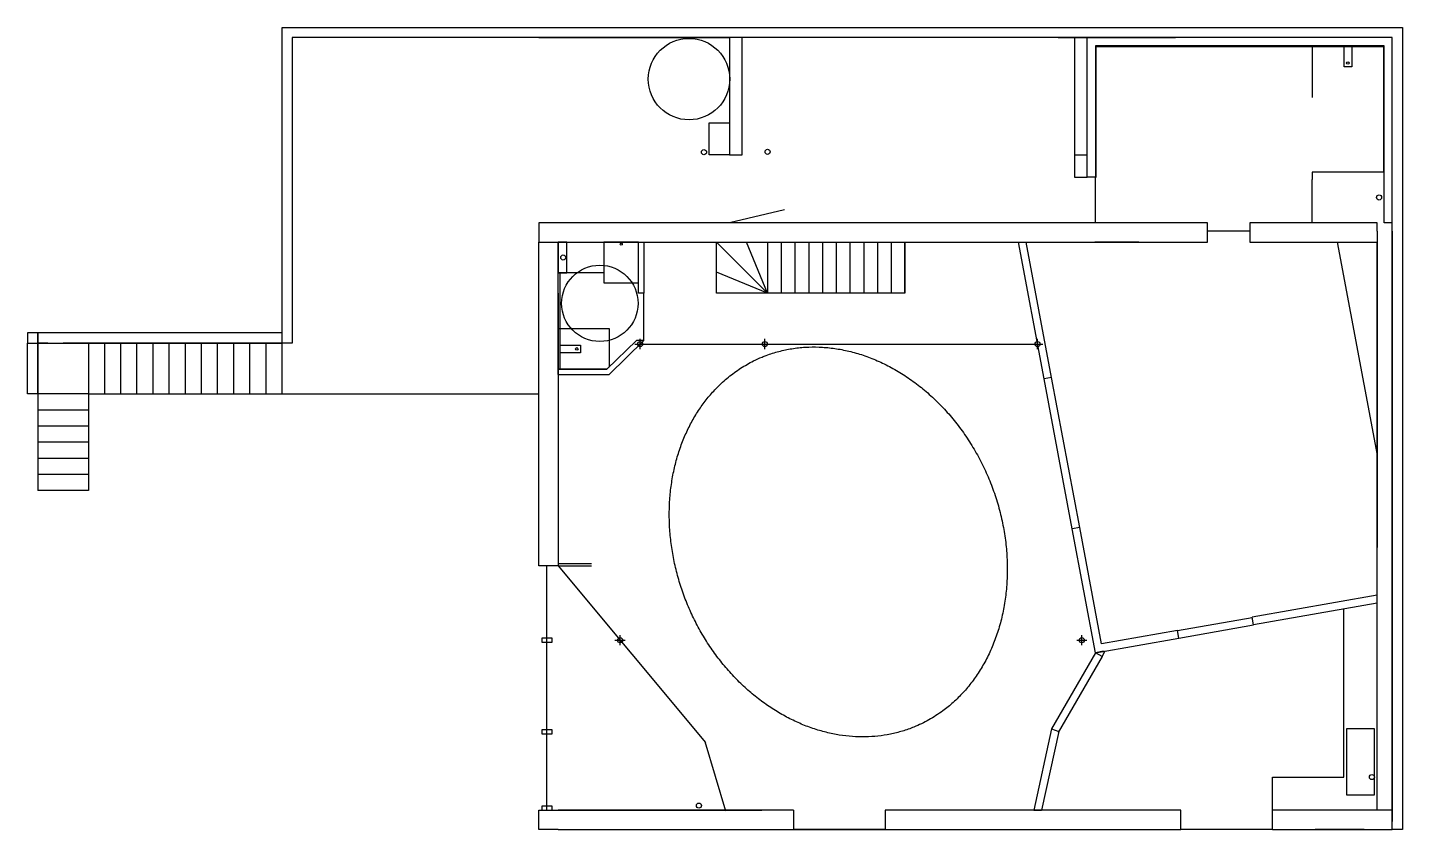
# Model space of a CAD drawing. Header units: centimetres. Extents: x -262314 to 1497847, y -126598 to 219599.
# Drawn here: x 647518 to 674518, y 43052 to 58812 of the extents above; entities that cross this region are included whole.
import ezdxf

# ---------------------------------------------------------------- set-up
doc = ezdxf.new("R2010")
doc.units = ezdxf.units.CM
doc.header["$PDMODE"] = 34
doc.header["$PDSIZE"] = 100
for name, color, linetype in [('A-terrasse-exterieur', 36, 'Continuous'), ('A-Wall', 30, 'Continuous'), ('AC-Calcul ratios', 4, 'Continuous'), ('charpente', 34, 'Continuous'), ('I-Cloison', 11, 'Continuous'), ('I-STAIRS', 44, 'Continuous'), ('Isolant pourtour radier', 36, 'Continuous'), ('Mobilier PMR', 201, 'Continuous'), ('Mur de soutenement', 1, 'Continuous'), ('Mur de soutenement-fondations', 242, 'Continuous'), ('Portes', 3, 'Continuous')]:
    doc.layers.add(name, color=color, linetype=linetype)
doc.layers.add('canalisations', color=1, linetype='Continuous', true_color=0xff0000)

msp = doc.modelspace()

# ---------------------------------------------------------------- linework, layer by layer
at = {"layer": 'A-terrasse-exterieur'}
msp.add_line((652517.75, 51611.65), (657557.75, 51611.65), dxfattribs=at)
at = {"layer": 'A-Wall'}
for p, q in [((674017.75, 54811.65), (674017.75, 54971.65)), ((674017.75, 54811.65), (674017.75, 54591.65)), ((657937.75, 48230.59), (657557.75, 48230.59)), ((657557.75, 43431.65), (657937.75, 43431.65)), ((662557.75, 43431.65), (662557.75, 43053.83)), ((664357.75, 43431.65), (664357.75, 43051.65)), ((670167.75, 43051.65), (670167.75, 43431.65)), ((671967.75, 43051.65), (671967.75, 43431.65))]:
    msp.add_line(p, q, dxfattribs=at)
for points in [[(670687.75, 54591.65), (670687.75, 54971.65), (657557.75, 54971.65), (657557.75, 54591.65), (670687.75, 54591.65)], [(674017.75, 54971.65), (671517.75, 54971.65), (671517.75, 54591.65), (674017.75, 54591.65)], [(657557.75, 48231.65), (657557.75, 54591.65)], [(657937.75, 53591.65), (657937.75, 48232.25)], [(657937.75, 43051.65), (657557.75, 43051.65), (657557.75, 43431.65)], [(662557.75, 43431.65), (657937.75, 43431.65)], [(670167.75, 43431.65), (664357.75, 43431.65)], [(671967.75, 43051.65), (674317.75, 43051.65), (674317.75, 43431.65), (671967.75, 43431.65)], [(657937.75, 43051.65), (670167.75, 43051.65)]]:
    msp.add_lwpolyline(points, dxfattribs=at)
at = {"layer": 'AC-Calcul ratios'}
for p, q in [((657557.75, 58611.65), (661301.54, 58611.65)), ((661301.54, 58611.65), (661301.54, 56311.65)), ((657937.75, 52491.65), (657937.75, 54591.65)), ((657937.75, 54591.65), (659737.75, 54591.65)), ((658107.75, 54591.65), (657937.75, 54591.65)), ((657937.75, 54591.65), (657937.75, 53991.65)), ((658107.75, 53991.65), (658107.75, 54591.65)), ((667480.86, 51906.19), (666977.98, 54591.65)), ((667627.22, 51932), (667127.63, 54591.65)), ((669339.76, 54591.65), (668475.95, 54591.65)), ((657937.75, 53991.65), (658107.75, 53991.65)), ((657977.75, 52095.47), (657977.75, 53991.65)), ((658896.93, 52095.47), (659474.86, 52661.65)), ((658937.75, 51995.47), (659617.75, 52661.65)), ((659617.75, 52661.65), (659474.86, 52661.65)), ((657937.75, 52095.47), (658896.93, 52095.47)), ((657937.75, 51995.47), (657937.75, 52095.47)), ((657937.75, 52095.47), (657977.75, 52095.47)), ((657937.75, 51995.47), (658937.75, 51995.47)), ((667627.22, 51932), (667480.86, 51906.19)), ((668180.59, 48986), (668032.59, 48959.91)), ((668488.34, 46526.08), (668032.59, 48959.91)), ((668609.72, 46701.46), (668180.59, 48986)), ((674017.75, 47655.05), (671563.3, 47222.26)), ((674017.75, 47502.73), (674017.75, 47655.05)), ((674017.75, 47502.73), (671589.48, 47073.83)), ((671589.64, 47072.92), (671563.3, 47222.26)), ((668488.34, 46526.08), (670123.12, 46814.34)), ((670096.79, 46963.67), (668609.72, 46701.46)), ((670123.12, 46814.34), (670096.79, 46963.67)), ((668645.9, 46553.91), (668488.34, 46526.08)), ((668618.25, 46451.08), (668488.34, 46526.08)), ((668618.25, 46451.08), (668681.18, 46560.09)), ((667625.52, 45031.63), (667278.48, 43431.65)), ((667767.14, 44976.93), (667431.97, 43431.65)), ((667625.52, 45031.63), (667767.14, 44976.93)), ((667278.48, 43431.65), (667431.97, 43431.65))]:
    msp.add_line(p, q, dxfattribs=at)
msp.add_lwpolyline([(659517.75, 54591.65), (659617.75, 54591.65), (659617.75, 53591.65), (659517.75, 53591.65)], close=True, dxfattribs=at)
msp.add_lwpolyline([(673232.25, 54591.65), (674017.75, 50404.93)], dxfattribs=at)
msp.add_circle((660508, 57797.01), 800, dxfattribs=at)
at = {"layer": 'canalisations'}
for centre, radius in [((673444.75, 58113.65), 25), ((660801.54, 56361.65), 50), ((662051.54, 56367.7), 50), ((674057.75, 55471.65), 50), ((659177.75, 54551.65), 20), ((658037.75, 54291.65), 50), ((658302.75, 52495.47), 25), ((673917.75, 44081.65), 50), ((660701.52, 43521.65), 50)]:
    msp.add_circle(centre, radius, dxfattribs=at)
at = {"layer": 'charpente'}
msp.add_line((659546.3, 52591.65), (667352.5, 52591.65), dxfattribs=at)
msp.add_open_spline([(661943.47, 52336.14), (661886.66, 52312.76), (661830.67, 52287.35), (661688.26, 52216.52), (661603.17, 52168.06), (661438, 52061.29), (661357.9, 52002.97), (661203.29, 51876.68), (661128.77, 51808.7), (660998.25, 51675.89), (660941.28, 51612.53), (660831.99, 51479.6), (660779.68, 51410.03), (660680.13, 51264.94), (660632.9, 51189.43), (660543.94, 51032.81), (660502.21, 50951.71), (660424.66, 50784.33), (660388.84, 50698.06), (660323.5, 50520.84), (660293.98, 50429.9), (660241.58, 50243.91), (660218.71, 50148.86), (660179.89, 49955.28), (660163.96, 49856.75), (660139.27, 49656.89), (660130.51, 49555.55), (660120.35, 49350.81), (660118.95, 49247.4), (660123.6, 49039.25), (660129.66, 48934.5), (660149.26, 48724.47), (660162.81, 48619.17), (660197.36, 48408.8), (660218.36, 48303.73), (660267.7, 48094.61), (660296.04, 47990.56), (660359.89, 47784.25), (660395.4, 47681.99), (660473.31, 47480.03), (660515.72, 47380.34), (660607.14, 47184.24), (660656.15, 47087.84), (660760.36, 46899.04), (660815.58, 46806.65), (660931.78, 46626.53), (660992.77, 46538.81), (661120.02, 46368.66), (661186.28, 46286.23), (661323.55, 46127.23), (661394.56, 46050.66), (661540.72, 45903.88), (661615.88, 45833.67), (661769.74, 45700.05), (661848.44, 45636.64), (662008.75, 45516.98), (662090.36, 45460.73), (662255.83, 45355.67), (662339.69, 45306.87), (662509.01, 45216.92), (662594.48, 45175.77), (662766.38, 45101.27), (662852.81, 45067.91), (663026.03, 45009.04), (663112.81, 44983.52), (663286.16, 44940.33), (663372.72, 44922.65), (663545.1, 44895.05), (663630.91, 44885.13), (663801.32, 44872.96), (663885.91, 44870.7), (664053.46, 44873.69), (664136.42, 44878.94), (664300.35, 44896.81), (664381.32, 44909.43), (664540.95, 44941.88), (664619.61, 44961.71), (664774.35, 45008.46), (664850.43, 45035.37), (665024.82, 45106.38), (665122.02, 45153.2), (665310.67, 45259.03), (665402.12, 45318.04), (665561.08, 45435.13), (665629.74, 45491.07), (665762.47, 45610.48), (665826.53, 45673.94), (665949.59, 45808.15), (666008.59, 45878.91), (666121.01, 46027.42), (666174.44, 46105.17), (666275.2, 46267.31), (666322.53, 46351.68), (666410.59, 46526.58), (666451.32, 46617.09), (666525.69, 46803.68), (666559.32, 46899.76), (666619.06, 47096.8), (666645.16, 47197.76), (666689.45, 47403.82), (666707.64, 47508.92), (666735.8, 47722.42), (666745.77, 47830.82), (666757.27, 48050.05), (666758.8, 48160.87), (666753.29, 48384.02), (666746.26, 48496.34), (666723.58, 48721.54), (666707.94, 48834.41), (666668.11, 49059.72), (666643.93, 49172.17), (666587.17, 49395.67), (666554.6, 49506.73), (666481.31, 49726.5), (666440.6, 49835.22), (666351.37, 50049.37), (666302.86, 50154.81), (666198.45, 50361.52), (666142.56, 50462.79), (666023.91, 50660.32), (665961.15, 50756.57), (665829.33, 50943.28), (665760.28, 51033.73), (665616.52, 51208.1), (665541.82, 51292.02), (665387.47, 51452.71), (665307.82, 51529.46), (665144.33, 51675.26), (665060.49, 51744.29), (664889.38, 51874.18), (664802.12, 51935.03), (664624.98, 52048.19), (664535.11, 52100.5), (664353.53, 52196.31), (664261.84, 52239.82), (664077.42, 52317.88), (663984.7, 52352.43), (663798.96, 52412.53), (663705.95, 52438.07), (663520.34, 52480.17), (663427.75, 52496.73), (663243.6, 52520.96), (663152.04, 52528.64), (662970.53, 52535.27), (662880.57, 52534.22), (662702.74, 52523.56), (662614.85, 52513.96), (662441.58, 52486.4), (662356.18, 52468.43), (662188.23, 52424.31), (662105.68, 52398.16), (661997.45, 52357.83), (661970.37, 52347.21), (661943.47, 52336.14)], degree=3, knots=[0, 0, 0, 0, 0.06073535, 0.06073535, 0.15700933, 0.15700933, 0.25328331, 0.25328331, 0.34955729, 0.34955729, 0.42923805, 0.42923805, 0.50891881, 0.50891881, 0.58859957, 0.58859957, 0.66828034, 0.66828034, 0.7479611, 0.7479611, 0.82764186, 0.82764186, 0.90732262, 0.90732262, 0.98700339, 0.98700339, 1.06668415, 1.06668415, 1.14636491, 1.14636491, 1.22604568, 1.22604568, 1.30572644, 1.30572644, 1.3854072, 1.3854072, 1.46508796, 1.46508796, 1.54476873, 1.54476873, 1.62444949, 1.62444949, 1.70413025, 1.70413025, 1.78381102, 1.78381102, 1.86349178, 1.86349178, 1.94317254, 1.94317254, 2.0228533, 2.0228533, 2.10253407, 2.10253407, 2.18221483, 2.18221483, 2.26189559, 2.26189559, 2.34157635, 2.34157635, 2.42125712, 2.42125712, 2.50093788, 2.50093788, 2.58061864, 2.58061864, 2.66029941, 2.66029941, 2.73998017, 2.73998017, 2.81966093, 2.81966093, 2.89934169, 2.89934169, 2.97902246, 2.97902246, 3.05870322, 3.05870322, 3.13838398, 3.13838398, 3.24484684, 3.24484684, 3.3513097, 3.3513097, 3.43669559, 3.43669559, 3.52208147, 3.52208147, 3.60746735, 3.60746735, 3.69285323, 3.69285323, 3.77823912, 3.77823912, 3.863625, 3.863625, 3.94901088, 3.94901088, 4.03439676, 4.03439676, 4.11978265, 4.11978265, 4.20516853, 4.20516853, 4.29055441, 4.29055441, 4.3759403, 4.3759403, 4.46132618, 4.46132618, 4.54671206, 4.54671206, 4.63209794, 4.63209794, 4.71748383, 4.71748383, 4.80286971, 4.80286971, 4.88825559, 4.88825559, 4.97364147, 4.97364147, 5.05902736, 5.05902736, 5.14441324, 5.14441324, 5.22979912, 5.22979912, 5.315185, 5.315185, 5.40057089, 5.40057089, 5.48595677, 5.48595677, 5.57134265, 5.57134265, 5.65672853, 5.65672853, 5.74211442, 5.74211442, 5.8275003, 5.8275003, 5.91288618, 5.91288618, 5.99827206, 5.99827206, 6.08365795, 6.08365795, 6.16904383, 6.16904383, 6.25442971, 6.25442971, 6.28318531, 6.28318531, 6.28318531, 6.28318531], dxfattribs=at)
for p in [(659546.3, 52591.65), (661997.75, 52591.65), (667352.5, 52591.65), (659153.8, 46771.65), (668219.75, 46771.65)]:
    msp.add_point(p, dxfattribs=at)
at = {"layer": 'I-Cloison'}
for p, q in [((668500.35, 55871.65), (668500.35, 58438.65)), ((668500.35, 58438.65), (674144.75, 58438.65)), ((672744.75, 58438.65), (672744.75, 57438.65)), ((674144.75, 58438.65), (674144.75, 55971.65)), ((668077.35, 56311.65), (668077.35, 55871.65)), ((668327.35, 55871.65), (668327.35, 56311.65)), ((674144.75, 55971.65), (672744.75, 55971.65)), ((672744.75, 55971.65), (672744.75, 55821.65)), ((668077.35, 55871.65), (668327.35, 55871.65)), ((668487.35, 55871.65), (668500.35, 55871.65)), ((662384.54, 55228.65), (661302.75, 54971.65)), ((674017.75, 54591.65), (674017.75, 48591.65)), ((657937.75, 48280.59), (658589.42, 48280.59)), ((657937.75, 48230.59), (658589.42, 48230.59)), ((657717.75, 45011.65), (657717.75, 46731.65)), ((657717.75, 43511.65), (657717.75, 44931.65))]:
    msp.add_line(p, q, dxfattribs=at)
for points in [[(657617.75, 46731.65), (657817.75, 46731.65), (657817.75, 46811.65), (657617.75, 46811.65)], [(657617.75, 44931.65), (657817.75, 44931.65), (657817.75, 45011.65), (657617.75, 45011.65)], [(657617.75, 43431.65), (657817.75, 43431.65), (657817.75, 43511.65), (657617.75, 43511.65)]]:
    msp.add_lwpolyline(points, close=True, dxfattribs=at)
at = {"layer": 'I-STAIRS'}
for p, q in [((662047.75, 53591.65), (661047.75, 54591.65)), ((662047.75, 53591.65), (661633.54, 54591.65)), ((662047.75, 54591.65), (662047.75, 53591.65)), ((662317.75, 54591.65), (662317.75, 53591.65)), ((662587.75, 54591.65), (662587.75, 53591.65)), ((662857.75, 54591.65), (662857.75, 53591.65)), ((663127.75, 54591.65), (663127.75, 53591.65)), ((663397.75, 54591.65), (663397.75, 53591.65)), ((663667.75, 54591.65), (663667.75, 53591.65)), ((663937.75, 54591.65), (663937.75, 53591.65)), ((664207.75, 54591.65), (664207.75, 53591.65)), ((664477.75, 54591.65), (664477.75, 53591.65)), ((664747.75, 53591.65), (664747.75, 54591.65)), ((662047.75, 53591.65), (661047.75, 54005.86)), ((652517.75, 52611.65), (648217.75, 52611.65)), ((649034.42, 51611.65), (649034.42, 52611.65)), ((649351.09, 51611.65), (649351.09, 52611.65)), ((649667.75, 51611.65), (649667.75, 52611.65)), ((649984.42, 51611.65), (649984.42, 52611.65)), ((650301.09, 51611.65), (650301.09, 52611.65)), ((650617.75, 51611.65), (650617.75, 52611.65)), ((650934.42, 51611.65), (650934.42, 52611.65)), ((651251.09, 51611.65), (651251.09, 52611.65)), ((651567.75, 51611.65), (651567.75, 52611.65)), ((651884.42, 51611.65), (651884.42, 52611.65)), ((652201.09, 51611.65), (652201.09, 52611.65)), ((652517.75, 51611.65), (652517.75, 52611.65)), ((647717.75, 51611.65), (647717.75, 49711.65)), ((648717.75, 51611.65), (652517.75, 51611.65)), ((648717.75, 51611.65), (648717.75, 49711.65)), ((648717.75, 51294.98), (647717.75, 51294.98)), ((648717.75, 50978.32), (647717.75, 50978.32)), ((648717.75, 50661.65), (647717.75, 50661.65)), ((648717.75, 50344.98), (647717.75, 50344.98)), ((648717.75, 50028.32), (647717.75, 50028.32)), ((648717.75, 49711.65), (647717.75, 49711.65))]:
    msp.add_line(p, q, dxfattribs=at)
for points in [[(661047.75, 54591.65), (664747.75, 54591.65), (664747.75, 53591.65), (661047.75, 53591.65)], [(647717.75, 52611.65), (648717.75, 52611.65), (648717.75, 51611.65), (647717.75, 51611.65)]]:
    msp.add_lwpolyline(points, close=True, dxfattribs=at)
at = {"layer": 'Isolant pourtour radier'}
for p, q in [((674157.75, 58451.65), (668487.35, 58451.65)), ((668487.35, 58451.65), (668487.35, 55871.65)), ((674157.75, 54971.65), (674157.75, 58451.65)), ((668327.35, 55871.65), (668327.35, 56311.65)), ((668487.35, 55871.65), (668327.35, 55871.65)), ((674317.75, 54971.65), (674157.75, 54971.65))]:
    msp.add_line(p, q, dxfattribs=at)
for points in [[(674317.75, 54811.65), (674317.75, 43211.65)], [(674017.75, 43431.65), (674017.75, 54591.65)]]:
    msp.add_lwpolyline(points, dxfattribs=at)
at = {"layer": 'Mobilier PMR'}
for p, q in [((673367.75, 44081.65), (673367.75, 47387.92)), ((671967.75, 43431.65), (671967.75, 44081.65)), ((671967.75, 44081.65), (673367.75, 44081.65))]:
    msp.add_line(p, q, dxfattribs=at)
for points in [[(657937.75, 54591.65), (658837.75, 54591.65), (658837.75, 53991.65), (657937.75, 53991.65)], [(659517.75, 54591.65), (658837.75, 54591.65), (658837.75, 53791.65), (659517.75, 53791.65)]]:
    msp.add_lwpolyline(points, close=True, dxfattribs=at)
msp.add_lwpolyline([(658896.93, 52095.47), (657937.75, 52095.47), (657937.75, 52895.47), (658937.75, 52895.47), (658937.75, 52135.46)], dxfattribs=at)
msp.add_circle((658756.06, 53391.1), 750, dxfattribs=at)
at = {"layer": 'Mur de soutenement'}
for p, q in [((652517.75, 52811.65), (647717.75, 52811.65)), ((647717.75, 52811.65), (647717.75, 52611.65)), ((652517.75, 52611.65), (652517.75, 52811.65)), ((652517.75, 52611.65), (652517.75, 52811.65)), ((647717.75, 52611.65), (652517.75, 52611.65)), ((647917.75, 52611.65), (647717.75, 52611.65)), ((657717.75, 43431.65), (661937.75, 43431.65))]:
    msp.add_line(p, q, dxfattribs=at)
for points in [[(652517.75, 58611.65), (652517.75, 58811.65), (674517.75, 58811.65), (674517.75, 58611.65)], [(652717.75, 58611.65), (652717.75, 52611.65), (652517.75, 52611.65), (652517.75, 58811.65), (652717.75, 58811.65)], [(674317.75, 58611.65), (652717.75, 58611.65)], [(661301.54, 58611.65), (661301.54, 56311.65), (661551.54, 56311.65), (661551.54, 58611.65), (661301.54, 58611.65)], [(667757.35, 58611.65), (670057.35, 58611.65)], [(668077.35, 58611.65), (668077.35, 56311.65), (668327.35, 56311.65), (668327.35, 58611.65), (668077.35, 58611.65)], [(674317.75, 58811.65), (674517.75, 58811.65), (674517.75, 43051.65), (674317.75, 43051.65), (674317.75, 58611.65)]]:
    msp.add_lwpolyline(points, dxfattribs=at)
for points in [[(647517.75, 52611.65), (647717.75, 52611.65), (647717.75, 52811.65), (647517.75, 52811.65)], [(647517.75, 52611.65), (647717.75, 52611.65), (647717.75, 51611.65), (647517.75, 51611.65)]]:
    msp.add_lwpolyline(points, close=True, dxfattribs=at)
at = {"layer": 'Mur de soutenement-fondations'}
for points in [[(673519.75, 58438.65), (673519.75, 58038.65), (673369.75, 58038.65), (673369.75, 58438.65)], [(657977.75, 52570.47), (658377.75, 52570.47), (658377.75, 52420.47), (657977.75, 52420.47)]]:
    msp.add_lwpolyline(points, close=True, dxfattribs=at)
at = {"layer": 'Portes'}
for p, q in [((668487.35, 54971.65), (668487.35, 55871.65)), ((672744.75, 54971.65), (672744.75, 55821.65)), ((671517.75, 54811.65), (670687.75, 54811.65)), ((659617.75, 52661.65), (659617.75, 53591.65)), ((668032.59, 48959.91), (667480.86, 51906.19)), ((668180.02, 48987.51), (667628.3, 51933.8)), ((657717.75, 43431.65), (657717.75, 48231.65)), ((657937.75, 48230.59), (660830.11, 44760.53)), ((670097.08, 46962.06), (671563.59, 47220.65)), ((670123.12, 46814.34), (671589.64, 47072.92)), ((668488.34, 46526.08), (667625.52, 45031.63)), ((668618.25, 46451.08), (667755.42, 44956.63)), ((661230.47, 43411.31), (660826.59, 44772.37)), ((664357.75, 43053.83), (662557.75, 43053.83)), ((671967.75, 43051.65), (670167.75, 43051.65)), ((673767.75, 43051.65), (672802.75, 43051.65))]:
    msp.add_line(p, q, dxfattribs=at)
for points in [[(660900.49, 56941.11), (661301.54, 56941.11), (661301.54, 56311.65), (660900.49, 56311.65)], [(673417.75, 43731.65), (673967.75, 43731.65), (673967.75, 45031.65), (673417.75, 45031.65)]]:
    msp.add_lwpolyline(points, close=True, dxfattribs=at)

doc.saveas('drawing.dxf')
